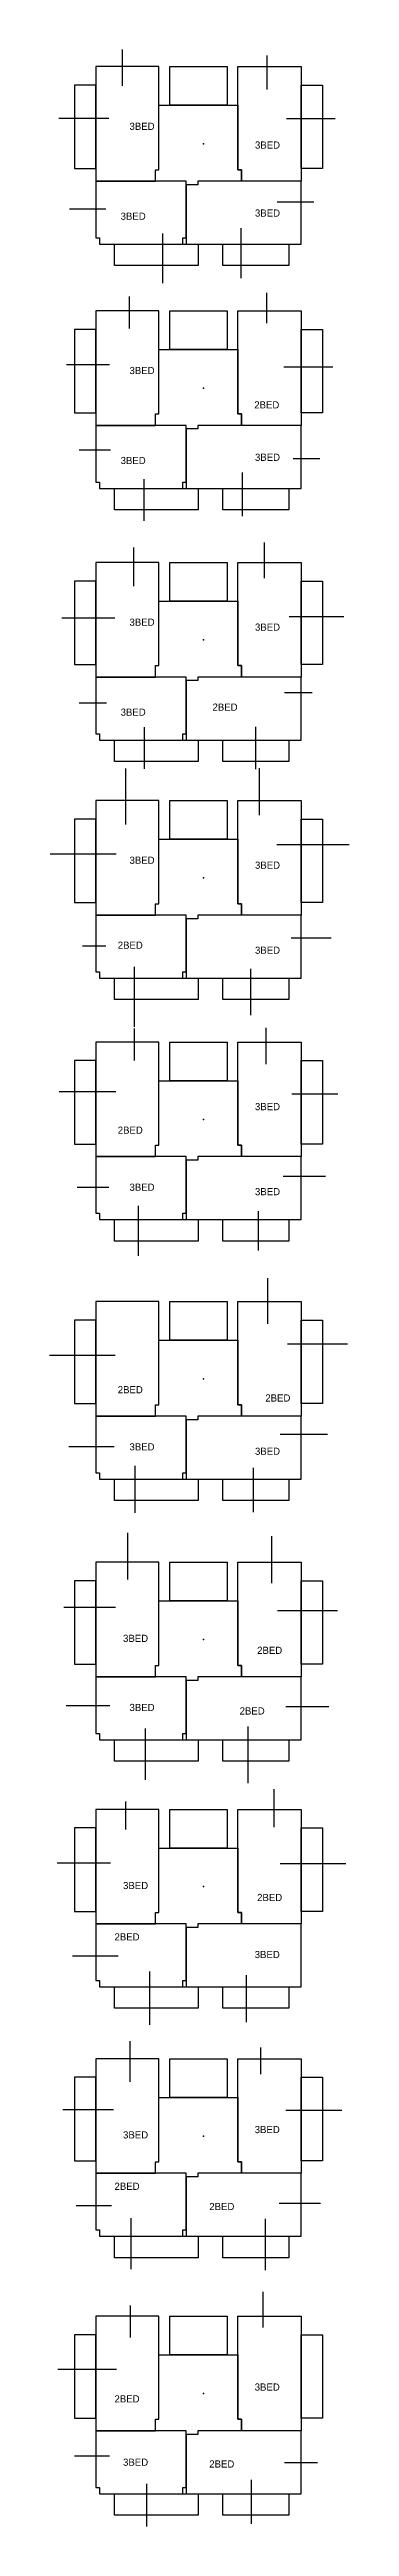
# Model space of a CAD drawing. Extents: x -182 to 224, y -126 to 495.
# Drawn here: x 93.7 to 135.5, y 149 to 495.1 of the extents above; entities that cross this region are included whole.
import ezdxf

# ---------------------------------------------------------------- set-up
doc = ezdxf.new("R2010")
doc.units = 0
doc.header["$LTSCALE"] = 1000
for name, color, linetype in [('FLOORPLATE$T2$2323', 7, 'CONTINUOUS'), ('FLOORPLATE$T2$2332', 7, 'CONTINUOUS'), ('FLOORPLATE$T2$2333', 7, 'CONTINUOUS'), ('FLOORPLATE$T2$3223', 7, 'CONTINUOUS'), ('FLOORPLATE$T2$3232', 7, 'CONTINUOUS'), ('FLOORPLATE$T2$3233', 7, 'CONTINUOUS'), ('FLOORPLATE$T2$3322', 7, 'CONTINUOUS'), ('FLOORPLATE$T2$3323', 7, 'CONTINUOUS'), ('FLOORPLATE$T2$3332', 7, 'CONTINUOUS'), ('FLOORPLATE$T2$3333', 7, 'CONTINUOUS')]:
    doc.layers.add(name, color=color, linetype=linetype)

msp = doc.modelspace()

# ---------------------------------------------------------------- texts
at = {"layer": 'FLOORPLATE$T2$2323', "linetype": 'CONTINUOUS'}
for s, p in [('2BED', (102.72, 166.34)), ('3BED', (122.26, 167.99)), ('3BED', (103.91, 157.49)), ('2BED', (115.93, 157.24))]:
    msp.add_text(s, height=1, dxfattribs=at).set_placement(p)
at = {"layer": 'FLOORPLATE$T2$2332', "linetype": 'CONTINUOUS'}
for s, p in [('2BED', (103.17, 307.33)), ('2BED', (123.74, 306.17)), ('3BED', (104.81, 299.35)), ('3BED', (122.3, 298.73))]:
    msp.add_text(s, height=1, dxfattribs=at).set_placement(p)
at = {"layer": 'FLOORPLATE$T2$2333', "linetype": 'CONTINUOUS'}
for s, p in [('3BED', (122.3, 346.88)), ('2BED', (103.17, 343.59)), ('3BED', (104.81, 335.62)), ('3BED', (122.3, 335))]:
    msp.add_text(s, height=1, dxfattribs=at).set_placement(p)
at = {"layer": 'FLOORPLATE$T2$3223', "linetype": 'CONTINUOUS'}
for s, p in [('3BED', (103.91, 203.22)), ('3BED', (122.26, 203.96)), ('2BED', (102.72, 196.04)), ('2BED', (115.93, 193.21))]:
    msp.add_text(s, height=1, dxfattribs=at).set_placement(p)
at = {"layer": 'FLOORPLATE$T2$3232', "linetype": 'CONTINUOUS'}
for s, p in [('3BED', (103.91, 238.06)), ('2BED', (122.6, 236.39)), ('2BED', (102.72, 230.88)), ('3BED', (122.26, 228.42))]:
    msp.add_text(s, height=1, dxfattribs=at).set_placement(p)
at = {"layer": 'FLOORPLATE$T2$3233', "linetype": 'CONTINUOUS'}
for s, p in [('3BED', (104.81, 381.3)), ('3BED', (122.3, 380.61)), ('2BED', (103.17, 369.43)), ('3BED', (122.3, 368.73))]:
    msp.add_text(s, height=1, dxfattribs=at).set_placement(p)
at = {"layer": 'FLOORPLATE$T2$3322', "linetype": 'CONTINUOUS'}
for s, p in [('3BED', (103.91, 272.59)), ('2BED', (122.6, 270.92)), ('3BED', (104.81, 262.94)), ('2BED', (120.16, 262.45))]:
    msp.add_text(s, height=1, dxfattribs=at).set_placement(p)
at = {"layer": 'FLOORPLATE$T2$3323', "linetype": 'CONTINUOUS'}
for s, p in [('3BED', (104.81, 414.56)), ('3BED', (122.3, 413.87)), ('3BED', (103.57, 401.99)), ('2BED', (116.38, 402.69))]:
    msp.add_text(s, height=1, dxfattribs=at).set_placement(p)
at = {"layer": 'FLOORPLATE$T2$3332', "linetype": 'CONTINUOUS'}
for s, p in [('3BED', (104.81, 449.72)), ('2BED', (122.2, 444.92)), ('3BED', (103.57, 437.15)), ('3BED', (122.3, 437.6))]:
    msp.add_text(s, height=1, dxfattribs=at).set_placement(p)
at = {"layer": 'FLOORPLATE$T2$3333', "linetype": 'CONTINUOUS'}
for p in [(104.81, 483.84), (122.3, 481.22), (103.57, 471.28), (122.3, 471.72)]:
    msp.add_text('3BED', height=1, dxfattribs=at).set_placement(p)

# ---------------------------------------------------------------- linework, layer by layer
at = {"layer": 'FLOORPLATE$T2$2323'}
for p, q in [((123.44, 176.79), (123.44, 181.81)), ((104.94, 175.41), (104.94, 179.88)), ((103.01, 170.94), (94.83, 170.94)), ((102.01, 158.84), (97.15, 158.84)), ((126.42, 157.96), (131, 157.96)), ((107.2, 154.98), (107.2, 149.01)), ((121.78, 155.53), (121.78, 149.4))]:
    msp.add_line(p, q, dxfattribs=at)
for points in [[(108.92, 163.98), (108.92, 178.38), (100.12, 178.38), (100.12, 162.38), (108.42, 162.38), (108.42, 163.98)], [(118.42, 172.98), (110.42, 172.98), (110.42, 178.38), (118.42, 178.38)], [(120.42, 163.98), (119.92, 163.98), (119.92, 178.38), (128.72, 178.38), (128.72, 162.38), (120.42, 162.38)], [(100.12, 164.13), (100.12, 175.8), (97.12, 175.8), (97.12, 164.13)], [(131.72, 164.13), (128.72, 164.13), (128.72, 175.8), (131.72, 175.8)], [(108.92, 163.98), (108.92, 172.98), (119.92, 172.98), (119.92, 163.98), (120.42, 163.98), (120.42, 162.38), (114.32, 162.38), (114.32, 161.88), (112.72, 161.88), (112.72, 162.38), (108.42, 162.38), (108.42, 163.98)], [(112.72, 162.38), (100.12, 162.38), (100.12, 154.46), (100.62, 154.46), (100.62, 153.58), (112.22, 153.58), (112.22, 154.46), (112.72, 154.46)], [(128.72, 162.38), (114.32, 162.38), (114.32, 161.88), (112.72, 161.88), (112.72, 153.58), (128.72, 153.58)], [(102.71, 153.58), (114.37, 153.58), (114.37, 150.58), (102.71, 150.58)], [(117.84, 150.58), (117.84, 153.58), (127.01, 153.58), (127.01, 150.58)]]:
    msp.add_lwpolyline(points, close=True, dxfattribs=at)
msp.add_point((115.12, 167.58), dxfattribs=at)
at = {"layer": 'FLOORPLATE$T2$2332'}
for p, q in [((124.08, 317.02), (124.08, 323.43)), ((102.81, 312.59), (93.68, 312.59)), ((126.81, 314.22), (135.2, 314.22)), ((125.79, 301.61), (132.4, 301.61)), ((102.68, 299.84), (96.34, 299.84)), ((105.54, 297.18), (105.54, 290.63)), ((122.04, 296.91), (122.04, 290.7))]:
    msp.add_line(p, q, dxfattribs=at)
for points in [[(108.92, 305.73), (108.92, 320.13), (100.12, 320.13), (100.12, 304.13), (108.42, 304.13), (108.42, 305.73)], [(118.42, 314.73), (110.42, 314.73), (110.42, 320.13), (118.42, 320.13)], [(120.42, 305.73), (119.92, 305.73), (119.92, 320.13), (128.72, 320.13), (128.72, 304.13), (120.42, 304.13)], [(100.12, 305.88), (100.12, 317.55), (97.12, 317.55), (97.12, 305.88)], [(131.72, 305.88), (128.72, 305.88), (128.72, 317.55), (131.72, 317.55)], [(108.92, 305.73), (108.92, 314.73), (119.92, 314.73), (119.92, 305.73), (120.42, 305.73), (120.42, 304.13), (114.32, 304.13), (114.32, 303.63), (112.72, 303.63), (112.72, 304.13), (108.42, 304.13), (108.42, 305.73)], [(112.72, 304.13), (100.12, 304.13), (100.12, 296.21), (100.62, 296.21), (100.62, 295.33), (112.22, 295.33), (112.22, 296.21), (112.72, 296.21)], [(128.72, 304.13), (114.32, 304.13), (114.32, 303.63), (112.72, 303.63), (112.72, 295.33), (128.72, 295.33)], [(102.71, 295.33), (114.37, 295.33), (114.37, 292.33), (102.71, 292.33)], [(117.84, 292.33), (117.84, 295.33), (127.01, 295.33), (127.01, 292.33)]]:
    msp.add_lwpolyline(points, close=True, dxfattribs=at)
msp.add_point((115.12, 309.33), dxfattribs=at)
at = {"layer": 'FLOORPLATE$T2$2333'}
for p, q in [((105.52, 353.8), (105.52, 358.28)), ((123.85, 353.31), (123.85, 358.39)), ((102.92, 349.44), (95.02, 349.44)), ((127.44, 349.16), (133.85, 349.16)), ((101.93, 336.08), (97.51, 336.08)), ((126.23, 337.68), (132.13, 337.68)), ((106.01, 333.54), (106.01, 326.52)), ((122.75, 332.76), (122.75, 327.3))]:
    msp.add_line(p, q, dxfattribs=at)
for points in [[(100.12, 342.15), (100.12, 353.82), (97.12, 353.82), (97.12, 342.15)], [(108.92, 342), (108.92, 356.4), (100.12, 356.4), (100.12, 340.4), (108.42, 340.4), (108.42, 342)], [(118.42, 351), (110.42, 351), (110.42, 356.4), (118.42, 356.4)], [(120.42, 342), (119.92, 342), (119.92, 356.4), (128.72, 356.4), (128.72, 340.4), (120.42, 340.4)], [(131.72, 342.15), (128.72, 342.15), (128.72, 353.82), (131.72, 353.82)], [(108.92, 342), (108.92, 351), (119.92, 351), (119.92, 342), (120.42, 342), (120.42, 340.4), (114.32, 340.4), (114.32, 339.9), (112.72, 339.9), (112.72, 340.4), (108.42, 340.4), (108.42, 342)], [(112.72, 340.4), (100.12, 340.4), (100.12, 332.48), (100.62, 332.48), (100.62, 331.6), (112.22, 331.6), (112.22, 332.48), (112.72, 332.48)], [(128.72, 340.4), (114.32, 340.4), (114.32, 339.9), (112.72, 339.9), (112.72, 331.6), (128.72, 331.6)], [(102.71, 331.6), (114.37, 331.6), (114.37, 328.6), (102.71, 328.6)], [(117.84, 328.6), (117.84, 331.6), (127.01, 331.6), (127.01, 328.6)]]:
    msp.add_lwpolyline(points, close=True, dxfattribs=at)
msp.add_point((115.12, 345.6), dxfattribs=at)
at = {"layer": 'FLOORPLATE$T2$3223'}
for p, q in [((104.88, 211.14), (104.88, 216.83)), ((123.11, 212.19), (123.11, 215.94)), ((102.56, 207.22), (95.5, 207.22)), ((126.59, 207.16), (134.43, 207.16)), ((102.29, 193.8), (97.37, 193.8)), ((125.65, 194.18), (131.45, 194.18)), ((104.99, 192.09), (104.99, 184.96)), ((123.71, 191.98), (123.71, 184.8))]:
    msp.add_line(p, q, dxfattribs=at)
for points in [[(100.12, 200.11), (100.12, 211.77), (97.12, 211.77), (97.12, 200.11)], [(108.92, 199.96), (108.92, 214.36), (100.12, 214.36), (100.12, 198.36), (108.42, 198.36), (108.42, 199.96)], [(118.42, 208.96), (110.42, 208.96), (110.42, 214.36), (118.42, 214.36)], [(120.42, 199.96), (119.92, 199.96), (119.92, 214.36), (128.72, 214.36), (128.72, 198.36), (120.42, 198.36)], [(131.72, 200.11), (128.72, 200.11), (128.72, 211.77), (131.72, 211.77)], [(108.92, 199.96), (108.92, 208.96), (119.92, 208.96), (119.92, 199.96), (120.42, 199.96), (120.42, 198.36), (114.32, 198.36), (114.32, 197.86), (112.72, 197.86), (112.72, 198.36), (108.42, 198.36), (108.42, 199.96)], [(112.72, 198.36), (100.12, 198.36), (100.12, 190.44), (100.62, 190.44), (100.62, 189.56), (112.22, 189.56), (112.22, 190.44), (112.72, 190.44)], [(128.72, 198.36), (114.32, 198.36), (114.32, 197.86), (112.72, 197.86), (112.72, 189.56), (128.72, 189.56)], [(102.71, 189.56), (114.37, 189.56), (114.37, 186.56), (102.71, 186.56)], [(117.84, 186.56), (117.84, 189.56), (127.01, 189.56), (127.01, 186.56)]]:
    msp.add_lwpolyline(points, close=True, dxfattribs=at)
msp.add_point((115.12, 203.56), dxfattribs=at)
at = {"layer": 'FLOORPLATE$T2$3232'}
for p, q in [((104.28, 246.37), (104.28, 250.29)), ((124.98, 246.7), (124.98, 252)), ((102.18, 241.68), (94.72, 241.68)), ((125.81, 241.62), (134.98, 241.62)), ((103.23, 228.7), (96.88, 228.7)), ((107.59, 226.54), (107.59, 219.09)), ((121.06, 226.05), (121.06, 219.48))]:
    msp.add_line(p, q, dxfattribs=at)
for points in [[(108.92, 234.8), (108.92, 249.2), (100.12, 249.2), (100.12, 233.2), (108.42, 233.2), (108.42, 234.8)], [(118.42, 243.8), (110.42, 243.8), (110.42, 249.2), (118.42, 249.2)], [(120.42, 234.8), (119.92, 234.8), (119.92, 249.2), (128.72, 249.2), (128.72, 233.2), (120.42, 233.2)], [(100.12, 234.95), (100.12, 246.62), (97.12, 246.62), (97.12, 234.95)], [(131.72, 234.95), (128.72, 234.95), (128.72, 246.62), (131.72, 246.62)], [(108.92, 234.8), (108.92, 243.8), (119.92, 243.8), (119.92, 234.8), (120.42, 234.8), (120.42, 233.2), (114.32, 233.2), (114.32, 232.7), (112.72, 232.7), (112.72, 233.2), (108.42, 233.2), (108.42, 234.8)], [(112.72, 233.2), (100.12, 233.2), (100.12, 225.28), (100.62, 225.28), (100.62, 224.4), (112.22, 224.4), (112.22, 225.28), (112.72, 225.28)], [(128.72, 233.2), (114.32, 233.2), (114.32, 232.7), (112.72, 232.7), (112.72, 224.4), (128.72, 224.4)], [(102.71, 224.4), (114.37, 224.4), (114.37, 221.4), (102.71, 221.4)], [(117.84, 221.4), (117.84, 224.4), (127.01, 224.4), (127.01, 221.4)]]:
    msp.add_lwpolyline(points, close=True, dxfattribs=at)
msp.add_point((115.12, 238.4), dxfattribs=at)
at = {"layer": 'FLOORPLATE$T2$3233'}
for p, q in [((104.28, 386.8), (104.28, 394.63)), ((122.92, 388.09), (122.92, 394.67)), ((102.94, 382.67), (93.76, 382.67)), ((125.35, 384.01), (135.45, 384.01)), ((127.34, 370.96), (132.92, 370.96)), ((101.51, 369.8), (98.25, 369.8)), ((105.46, 366.93), (105.46, 358.52)), ((121.69, 366.64), (121.69, 360.16))]:
    msp.add_line(p, q, dxfattribs=at)
for points in [[(108.92, 375.73), (108.92, 390.13), (100.12, 390.13), (100.12, 374.13), (108.42, 374.13), (108.42, 375.73)], [(118.42, 384.73), (110.42, 384.73), (110.42, 390.13), (118.42, 390.13)], [(120.42, 375.73), (119.92, 375.73), (119.92, 390.13), (128.72, 390.13), (128.72, 374.13), (120.42, 374.13)], [(100.12, 375.88), (100.12, 387.55), (97.12, 387.55), (97.12, 375.88)], [(108.92, 375.73), (108.92, 384.73), (119.92, 384.73), (119.92, 375.73), (120.42, 375.73), (120.42, 374.13), (114.32, 374.13), (114.32, 373.63), (112.72, 373.63), (112.72, 374.13), (108.42, 374.13), (108.42, 375.73)], [(131.72, 375.88), (128.72, 375.88), (128.72, 387.55), (131.72, 387.55)], [(112.72, 374.13), (100.12, 374.13), (100.12, 366.21), (100.62, 366.21), (100.62, 365.33), (112.22, 365.33), (112.22, 366.21), (112.72, 366.21)], [(128.72, 374.13), (114.32, 374.13), (114.32, 373.63), (112.72, 373.63), (112.72, 365.33), (128.72, 365.33)], [(102.71, 365.33), (114.37, 365.33), (114.37, 362.33), (102.71, 362.33)], [(117.84, 362.33), (117.84, 365.33), (127.01, 365.33), (127.01, 362.33)]]:
    msp.add_lwpolyline(points, close=True, dxfattribs=at)
msp.add_point((115.12, 379.33), dxfattribs=at)
at = {"layer": 'FLOORPLATE$T2$3322'}
for p, q in [((104.59, 281.29), (104.59, 287.84)), ((124.63, 280.82), (124.63, 287.36)), ((102.88, 277.41), (95.66, 277.41)), ((125.45, 277), (133.81, 277)), ((102.06, 263.64), (96, 263.64)), ((126.61, 263.57), (132.61, 263.57)), ((106.97, 260.5), (106.97, 253.34)), ((121.29, 260.77), (121.29, 252.86))]:
    msp.add_line(p, q, dxfattribs=at)
for points in [[(100.12, 269.47), (100.12, 281.14), (97.12, 281.14), (97.12, 269.47)], [(108.92, 269.32), (108.92, 283.72), (100.12, 283.72), (100.12, 267.72), (108.42, 267.72), (108.42, 269.32)], [(118.42, 278.32), (110.42, 278.32), (110.42, 283.72), (118.42, 283.72)], [(120.42, 269.32), (119.92, 269.32), (119.92, 283.72), (128.72, 283.72), (128.72, 267.72), (120.42, 267.72)], [(131.72, 269.47), (128.72, 269.47), (128.72, 281.14), (131.72, 281.14)], [(108.92, 269.32), (108.92, 278.32), (119.92, 278.32), (119.92, 269.32), (120.42, 269.32), (120.42, 267.72), (114.32, 267.72), (114.32, 267.22), (112.72, 267.22), (112.72, 267.72), (108.42, 267.72), (108.42, 269.32)], [(112.72, 267.72), (100.12, 267.72), (100.12, 259.8), (100.62, 259.8), (100.62, 258.92), (112.22, 258.92), (112.22, 259.8), (112.72, 259.8)], [(128.72, 267.72), (114.32, 267.72), (114.32, 267.22), (112.72, 267.22), (112.72, 258.92), (128.72, 258.92)], [(102.71, 258.92), (114.37, 258.92), (114.37, 255.92), (102.71, 255.92)], [(117.84, 255.92), (117.84, 258.92), (127.01, 258.92), (127.01, 255.92)]]:
    msp.add_lwpolyline(points, close=True, dxfattribs=at)
msp.add_point((115.12, 272.92), dxfattribs=at)
at = {"layer": 'FLOORPLATE$T2$3323'}
for p, q in [((123.64, 421.2), (123.64, 426.17)), ((105.42, 420.09), (105.42, 425.5)), ((102.76, 415.62), (95.36, 415.62)), ((127.06, 415.84), (134.68, 415.84)), ((126.4, 405.24), (130.27, 405.24)), ((101.6, 403.75), (97.79, 403.75)), ((106.85, 400.38), (106.85, 394.58)), ((122.37, 400.43), (122.37, 394.52))]:
    msp.add_line(p, q, dxfattribs=at)
for points in [[(108.92, 408.99), (108.92, 423.39), (100.12, 423.39), (100.12, 407.39), (108.42, 407.39), (108.42, 408.99)], [(118.42, 417.99), (110.42, 417.99), (110.42, 423.39), (118.42, 423.39)], [(120.42, 408.99), (119.92, 408.99), (119.92, 423.39), (128.72, 423.39), (128.72, 407.39), (120.42, 407.39)], [(100.12, 409.14), (100.12, 420.81), (97.12, 420.81), (97.12, 409.14)], [(131.72, 409.14), (128.72, 409.14), (128.72, 420.81), (131.72, 420.81)], [(108.92, 408.99), (108.92, 417.99), (119.92, 417.99), (119.92, 408.99), (120.42, 408.99), (120.42, 407.39), (114.32, 407.39), (114.32, 406.89), (112.72, 406.89), (112.72, 407.39), (108.42, 407.39), (108.42, 408.99)], [(112.72, 407.39), (100.12, 407.39), (100.12, 399.47), (100.62, 399.47), (100.62, 398.59), (112.22, 398.59), (112.22, 399.47), (112.72, 399.47)], [(128.72, 407.39), (114.32, 407.39), (114.32, 406.89), (112.72, 406.89), (112.72, 398.59), (128.72, 398.59)], [(102.71, 398.59), (114.37, 398.59), (114.37, 395.59), (102.71, 395.59)], [(117.84, 395.59), (117.84, 398.59), (127.01, 398.59), (127.01, 395.59)]]:
    msp.add_lwpolyline(points, close=True, dxfattribs=at)
msp.add_point((115.12, 412.59), dxfattribs=at)
at = {"layer": 'FLOORPLATE$T2$3332'}
for p, q in [((104.82, 456.08), (104.82, 460.55)), ((123.93, 456.85), (123.93, 461.05)), ((102.01, 451), (96.04, 451)), ((126.31, 450.72), (133.15, 450.72)), ((102.17, 439.07), (97.81, 439.07)), ((127.63, 437.91), (131.33, 437.91)), ((106.81, 435.04), (106.81, 429.24)), ((120.51, 435.98), (120.51, 429.85))]:
    msp.add_line(p, q, dxfattribs=at)
for points in [[(108.92, 444.15), (108.92, 458.55), (100.12, 458.55), (100.12, 442.55), (108.42, 442.55), (108.42, 444.15)], [(118.42, 453.15), (110.42, 453.15), (110.42, 458.55), (118.42, 458.55)], [(120.42, 444.15), (119.92, 444.15), (119.92, 458.55), (128.72, 458.55), (128.72, 442.55), (120.42, 442.55)], [(100.12, 444.3), (100.12, 455.97), (97.12, 455.97), (97.12, 444.3)], [(131.72, 444.3), (128.72, 444.3), (128.72, 455.97), (131.72, 455.97)], [(108.92, 444.15), (108.92, 453.15), (119.92, 453.15), (119.92, 444.15), (120.42, 444.15), (120.42, 442.55), (114.32, 442.55), (114.32, 442.05), (112.72, 442.05), (112.72, 442.55), (108.42, 442.55), (108.42, 444.15)], [(112.72, 442.55), (100.12, 442.55), (100.12, 434.63), (100.62, 434.63), (100.62, 433.75), (112.22, 433.75), (112.22, 434.63), (112.72, 434.63)], [(128.72, 442.55), (114.32, 442.55), (114.32, 442.05), (112.72, 442.05), (112.72, 433.75), (128.72, 433.75)], [(102.71, 433.75), (114.37, 433.75), (114.37, 430.75), (102.71, 430.75)], [(117.84, 430.75), (117.84, 433.75), (127.01, 433.75), (127.01, 430.75)]]:
    msp.add_lwpolyline(points, close=True, dxfattribs=at)
msp.add_point((115.12, 447.75), dxfattribs=at)
at = {"layer": 'FLOORPLATE$T2$3333'}
for p, q in [((103.83, 489.98), (103.83, 495.06)), ((123.99, 489.49), (123.99, 494.23)), ((101.95, 485.45), (94.94, 485.45)), ((126.69, 485.45), (133.48, 485.45)), ((101.51, 472.75), (96.43, 472.75)), ((125.37, 473.8), (130.5, 473.8)), ((109.41, 469.38), (109.41, 462.43)), ((120.34, 470.1), (120.34, 463.14))]:
    msp.add_line(p, q, dxfattribs=at)
for points in [[(108.92, 478.28), (108.92, 492.68), (100.12, 492.68), (100.12, 476.68), (108.42, 476.68), (108.42, 478.28)], [(118.42, 487.28), (110.42, 487.28), (110.42, 492.68), (118.42, 492.68)], [(120.42, 478.28), (119.92, 478.28), (119.92, 492.68), (128.72, 492.68), (128.72, 476.68), (120.42, 476.68)], [(100.12, 478.43), (100.12, 490.09), (97.12, 490.09), (97.12, 478.43)], [(131.72, 478.43), (128.72, 478.43), (128.72, 490.09), (131.72, 490.09)], [(108.92, 478.28), (108.92, 487.28), (119.92, 487.28), (119.92, 478.28), (120.42, 478.28), (120.42, 476.68), (114.32, 476.68), (114.32, 476.18), (112.72, 476.18), (112.72, 476.68), (108.42, 476.68), (108.42, 478.28)], [(112.72, 476.68), (100.12, 476.68), (100.12, 468.76), (100.62, 468.76), (100.62, 467.88), (112.22, 467.88), (112.22, 468.76), (112.72, 468.76)], [(128.72, 476.68), (114.32, 476.68), (114.32, 476.18), (112.72, 476.18), (112.72, 467.88), (128.72, 467.88)], [(102.71, 467.88), (114.37, 467.88), (114.37, 464.88), (102.71, 464.88)], [(117.84, 464.88), (117.84, 467.88), (127.01, 467.88), (127.01, 464.88)]]:
    msp.add_lwpolyline(points, close=True, dxfattribs=at)
msp.add_point((115.12, 481.88), dxfattribs=at)

msp.set_redraw_order([(e.dxf.handle, doc.entitydb.next_handle()) for e in msp.query("TEXT MTEXT ATTDEF DIMENSION ARC_DIMENSION")])  # texts and dimensions are drawn at this point

doc.saveas('drawing.dxf')
